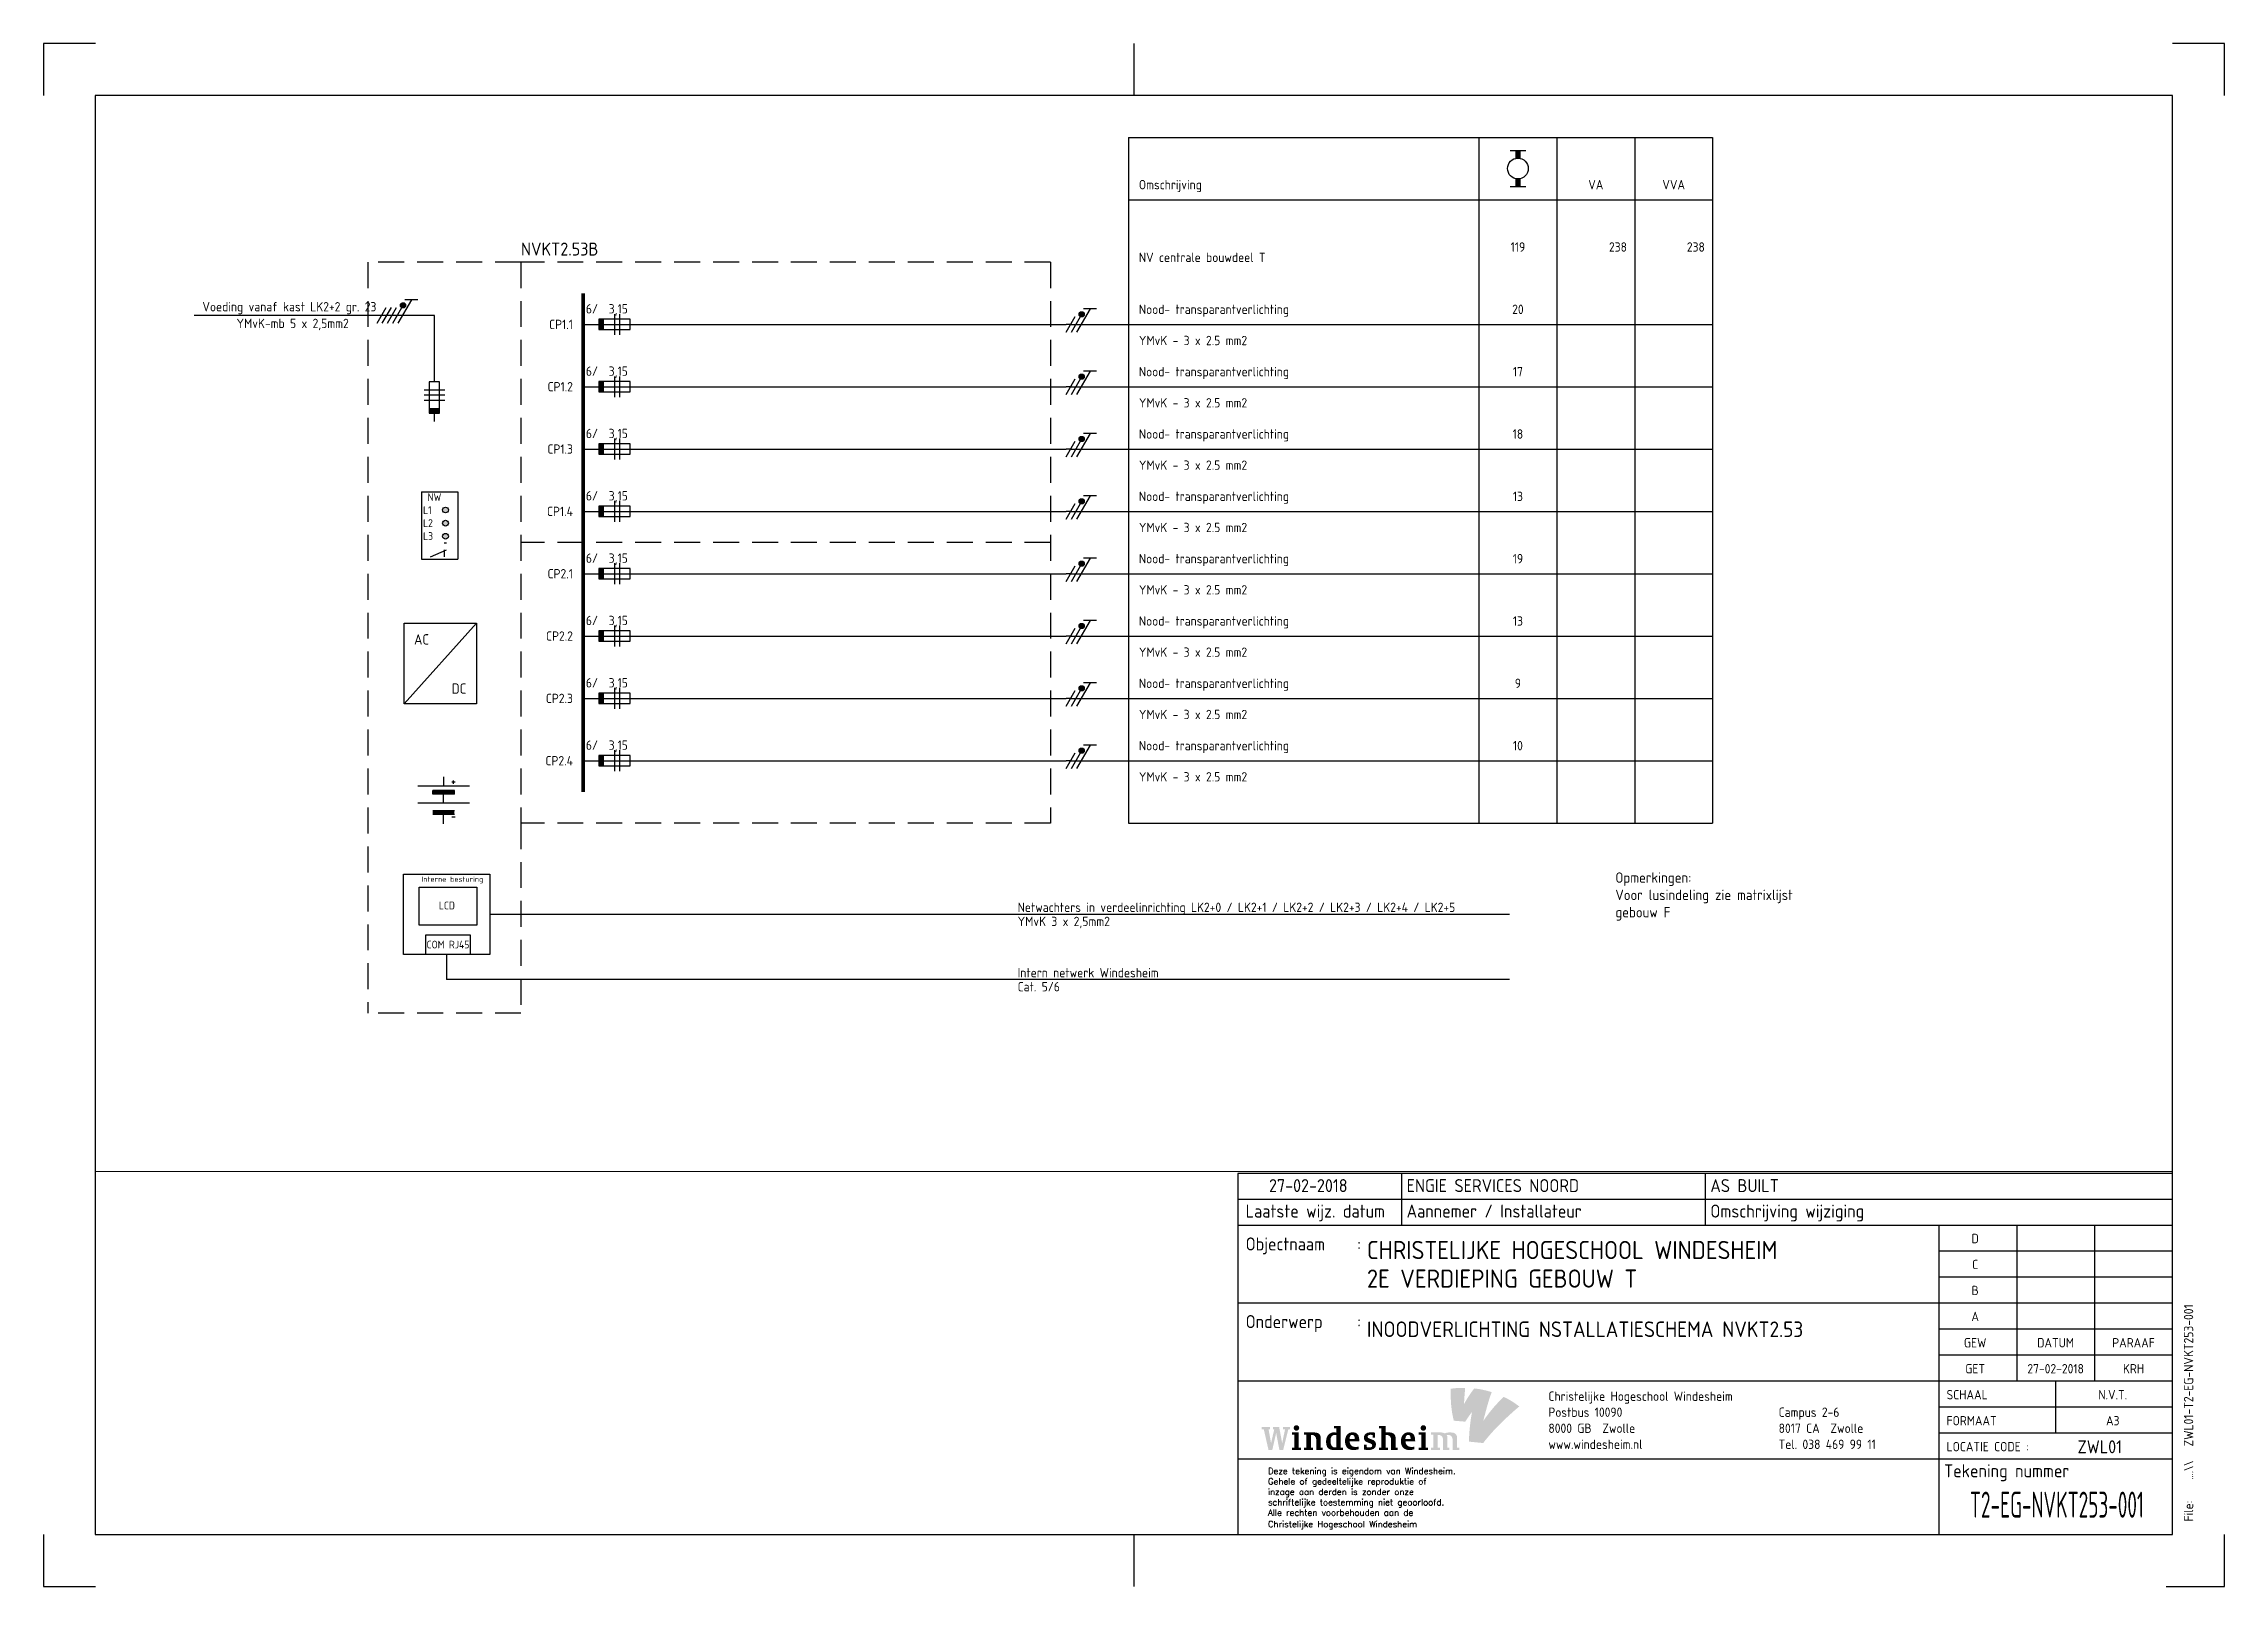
# Paper-space layout 'Layout1' of a CAD drawing. Header units: millimetres. Extents: x 0 to 420, y 0 to 297.
# The model-space entities are those that its viewports show. They can reach past a viewport. Long polylines and large blocks are cut down to what shows.
import ezdxf
from ezdxf.enums import TextEntityAlignment as Align

# ---------------------------------------------------------------- set-up
doc = ezdxf.new("R2010")
doc.units = ezdxf.units.MM
doc.header["$LTSCALE"] = 50
doc.linetypes.add('HIDDEN', pattern=[1.5, 1, -0.5])
doc.linetypes.add('PHANTOM2', pattern=[1.25, 0.625, -0.125, 0.125, -0.125, 0.125, -0.125])
for name, color, linetype in [('00ATT018', 1, 'Continuous'), ('00ATT025', 2, 'Continuous'), ('00ATT035', 3, 'Continuous'), ('00ATT050', 4, 'Continuous'), ('00KAD018', 1, 'Continuous'), ('00KAD025', 2, 'Continuous'), ('00KAD035', 3, 'Continuous'), ('00KAD070', 5, 'Continuous'), ('BL$2----_KADER', 7, 'Continuous'), ('BL$4----_STEMPEL', 7, 'Continuous'), ('EL$1----', 3, 'Continuous'), ('EL$1----__T2-53B', 3, 'Continuous'), ('EL6111--', 3, 'Continuous'), ('LAAG_1', 160, 'Continuous')]:
    doc.layers.add(name, color=color, linetype=linetype)
doc.layers.add('BL$3----_VIEWPORT', color=7, linetype='Continuous', plot=False)
doc.styles.add('EDU', font='ROMANS.SHX', dxfattribs={"height": 2.5})
doc.styles.add('ISO', font='iso')
doc.styles.add('STABICAD-018', font='ISOCP.SHX', dxfattribs={"height": 90})
doc.styles.get("Standard").update_dxf_attribs({"font": 'ISOCP'})

psp = doc.layouts.get("Layout1")

msp = doc.modelspace()

# ---------------------------------------------------------------- texts
at = {"layer": '00KAD018', "insert": (240.3, 27.07), "char_height": 2, "attachment_point": 1}
msp.add_mtext_dynamic_manual_height_columns('Opmerkingen:\\PVoor lusindeling zie matrixlijst gebouw F', width=38.6958, gutter_width=4958.11, heights=[0], dxfattribs=at)
at = {"layer": '00KAD035', "color": 1, "char_height": 1.8, "attachment_point": 1}
for s, width, insert in [('Voeding vanaf kast LK2+2 gr. 23', 32.6992, (-31.83, 136.87)), ('YMvK-mb 5 x 2,5mm2', 32.6992, (-25.26, 133.66)), ('Netwachters in verdeelinrichting LK2+0 / LK2+1 / LK2+2 / LK2+3 / LK2+4 / LK2+5', 89.9764, (125.18, 21.25)), ('YMvK 3 x 2,5mm2', 40.5347, (125.18, 18.54)), ('Intern netwerk Windesheim', 40.5347, (125.18, 8.66)), ('Cat. 5/6', 40.5347, (125.18, 5.96))]:
    msp.add_mtext_dynamic_manual_height_columns(s, width=width, gutter_width=4958.11, heights=[0], dxfattribs=dict(at, insert=insert))
at = {"layer": '00KAD035', "attachment_point": 1}
for s, width, insert, char_height in [(' NW\\PL1\\PL2\\PL3', 7.0349, (10.67, 100.07), 1.5), ('AC', 7.0349, (8.93, 72.93), 2), ('DC', 7.0349, (16.16, 63.45), 2), ('Interne besturing', 19.0765, (10.36, 26.26), 1), ('LCD', 10.5848, (13.71, 21.45), 1.5), ('COM RJ45', 10.5848, (11.36, 13.92), 1.5)]:
    msp.add_mtext_dynamic_manual_height_columns(s, width=width, gutter_width=4958.11, heights=[0], dxfattribs=dict(at, insert=insert, char_height=char_height))
at = {"layer": 'EL$1----__T2-53B', "color": 1, "style": 'STABICAD-018'}
for s, p in [('Omschrijving', (148.53, 158.57)), ('NV centrale bouwdeel T', (148.53, 144.57)), ('Nood- transparantverlichting', (148.53, 134.57)), ('YMvK - 3 x 2.5 mm2', (148.53, 128.57)), ('Nood- transparantverlichting', (148.53, 122.57)), ('YMvK - 3 x 2.5 mm2', (148.53, 116.57)), ('Nood- transparantverlichting', (148.53, 110.57)), ('YMvK - 3 x 2.5 mm2', (148.53, 104.57)), ('Nood- transparantverlichting', (148.53, 98.57)), ('YMvK - 3 x 2.5 mm2', (148.53, 92.57)), ('Nood- transparantverlichting', (148.53, 86.57)), ('YMvK - 3 x 2.5 mm2', (148.53, 80.57)), ('Nood- transparantverlichting', (148.53, 74.57)), ('YMvK - 3 x 2.5 mm2', (148.53, 68.57)), ('Nood- transparantverlichting', (148.53, 62.57)), ('YMvK - 3 x 2.5 mm2', (148.53, 56.57)), ('Nood- transparantverlichting', (148.53, 50.57)), ('YMvK - 3 x 2.5 mm2', (148.53, 44.57))]:
    msp.add_text(s, height=1.8, dxfattribs=at).set_placement(p)
for s, p in [('VA', (236.53, 158.57)), ('VVA', (251.53, 158.57)), ('119', (221.53, 146.57)), ('20', (221.53, 134.57)), ('17', (221.53, 122.57)), ('18', (221.53, 110.57)), ('13', (221.53, 98.57)), ('19', (221.53, 86.57)), ('13', (221.53, 74.57)), ('9', (221.53, 62.57)), ('10', (221.53, 50.57))]:
    msp.add_text(s, height=1.8, dxfattribs=at).set_placement(p, align=Align.CENTER)
at = {"layer": 'EL$1----__T2-53B', "color": 2, "style": 'STABICAD-018'}
msp.add_text('NVKT2.53B ', height=2.5, dxfattribs=at).set_placement((29.53, 145.07), align=Align.BOTTOM_LEFT)
at = {"layer": 'EL$1----__T2-53B', "color": 1, "style": 'STABICAD-018'}
for p in [(242.53, 146.57), (257.53, 146.57)]:
    msp.add_text('238', height=1.8, dxfattribs=at).set_placement(p, align=Align.RIGHT)
for s, p in [('CP1.1', (39.53, 132.57)), ('CP1.2', (39.53, 120.57)), ('CP1.3', (39.53, 108.57)), ('CP1.4', (39.53, 96.57)), ('CP2.1', (39.53, 84.57)), ('CP2.2', (39.53, 72.57)), ('CP2.3', (39.53, 60.57)), ('CP2.4', (39.53, 48.57))]:
    msp.add_text(s, height=1.8, dxfattribs=at).set_placement(p, align=Align.MIDDLE_RIGHT)

# ---------------------------------------------------------------- blocks, each defined once
blk = doc.blocks.new('AI9-BLK4')
at = {"layer": 'LAAG_1'}
h = blk.add_hatch(color=40, dxfattribs=at)
edge = h.paths.add_edge_path()
edge.add_spline(control_points=[(7.13, 7.18), (4.76, 4.71), (2.6, 2.64), (-0.67, -2.09), (0, 0.48), (1.33, 5.88), (2.58, 8.98), (0.66, 9.66), (-2.22, 10.26), (-4.13, 10.42), (-5.47, 8.84), (-7.52, 5.49), (-8.07, 4.43), (-8, 6.89), (-7.74, 9.27), (-7.64, 10.61), (-9.57, 10.7), (-11, 10.61), (-13.21, 10.31), (-13.29, 6), (-13.05, 2.03), (-12.01, -2), (-10.76, -2.09), (-7.6, -2.36), (-7.6, -2.36), (-7.12, -1.66), (-6.13, -0.03), (-4.98, 1.41), (-5.44, -0.9), (-5.87, -4.06), (-6.06, -7.16), (-6.12, -8.14), (-6.15, -9.12), (-6.16, -10.06), (-4.67, -10.18), (-0.96, -10.58), (-0.72, -10.61), (-0.72, -10.61), (-0.71, -10.6), (-0.71, -10.6), (-0.7, -10.59), (-0.7, -10.58), (-0.69, -10.58), (0.69, -8.77), (2.26, -6.96), (3.63, -5.5), (4.7, -4.37), (5.74, -3.33), (6.72, -2.37), (9.27, 0.11), (11.5, 2.08), (13.21, 3.49), (11.03, 5.13), (9.48, 6.13), (7.13, 7.18)], knot_values=[0, 0, 0, 0, 1, 1, 1, 2, 2, 2, 3, 3, 3, 4, 4, 4, 5, 5, 5, 6, 6, 6, 7, 7, 7, 8, 8, 8, 9, 9, 9, 10, 10, 10, 11, 11, 11, 12, 12, 12, 13, 13, 13, 14, 14, 14, 15, 15, 15, 16, 16, 16, 17, 17, 17, 18, 18, 18, 18], degree=3, periodic=0)
h = blk.add_hatch(color=154, dxfattribs=at)
edge = h.paths.add_edge_path()
edge.add_spline(control_points=[(-0.71, -10.6), (-0.71, -10.6), (-0.71, -10.6), (-0.71, -10.6), (-0.74, -10.63), (-0.72, -10.62), (-0.71, -10.6)], knot_values=[0, 0, 0, 0, 1, 1, 1, 2, 2, 2, 2], degree=3, periodic=0)
h = blk.add_hatch(color=154, dxfattribs=at)
edge = h.paths.add_edge_path()
edge.add_spline(control_points=[(-0.71, -10.6), (-0.71, -10.6), (-0.7, -10.6), (-0.7, -10.6), (-0.67, -10.57), (-0.69, -10.59), (-0.71, -10.6)], knot_values=[0, 0, 0, 0, 1, 1, 1, 2, 2, 2, 2], degree=3, periodic=0)
blk = doc.blocks.new('AI9-BLK3')
at = {"layer": 'LAAG_1'}
h = blk.add_hatch(color=154, dxfattribs=at)
edge = h.paths.add_edge_path()
edge.add_spline(control_points=[(-27.78, 3.24), (-27.78, 3.24), (-29.75, -4.72), (-29.75, -4.72), (-29.75, -4.72), (-31.22, -4.72), (-31.22, -4.72), (-31.22, -4.72), (-32.46, 1.79), (-32.46, 1.79), (-32.46, 1.79), (-33.95, -4.72), (-33.95, -4.72), (-33.95, -4.72), (-35.41, -4.72), (-35.41, -4.72), (-35.41, -4.72), (-37.24, 3.24), (-37.24, 3.24), (-37.24, 3.24), (-38.03, 3.24), (-38.03, 3.24), (-38.03, 3.24), (-38.03, 4.16), (-38.03, 4.16), (-38.03, 4.16), (-34.81, 4.16), (-34.81, 4.16), (-34.81, 4.16), (-34.81, 3.24), (-34.81, 3.24), (-34.81, 3.24), (-35.38, 3.24), (-35.38, 3.24), (-35.38, 3.24), (-34.43, -2.11), (-34.43, -2.11), (-34.43, -2.11), (-33.18, 3.26), (-33.18, 3.26), (-33.18, 3.26), (-33.73, 3.26), (-33.73, 3.26), (-33.73, 3.26), (-33.73, 4.16), (-33.73, 4.16), (-33.73, 4.16), (-31.32, 4.16), (-31.32, 4.16), (-31.32, 4.16), (-30.15, -2.11), (-30.15, -2.11), (-30.15, -2.11), (-29.03, 3.24), (-29.03, 3.24), (-29.03, 3.24), (-29.84, 3.24), (-29.84, 3.24), (-29.84, 3.24), (-29.84, 4.16), (-29.84, 4.16), (-29.84, 4.16), (-27.18, 4.16), (-27.18, 4.16), (-27.18, 4.16), (-27.18, 3.24), (-27.18, 3.24), (-27.18, 3.24), (-27.78, 3.24), (-27.78, 3.24)], knot_values=[0, 0, 0, 0, 1, 1, 1, 2, 2, 2, 3, 3, 3, 4, 4, 4, 5, 5, 5, 6, 6, 6, 7, 7, 7, 8, 8, 8, 9, 9, 9, 10, 10, 10, 11, 11, 11, 12, 12, 12, 13, 13, 13, 14, 14, 14, 15, 15, 15, 16, 16, 16, 17, 17, 17, 18, 18, 18, 19, 19, 19, 20, 20, 20, 21, 21, 21, 22, 22, 22, 23, 23, 23, 23], degree=3, periodic=0)
h = blk.add_hatch(color=154, dxfattribs=at)
edge = h.paths.add_edge_path()
edge.add_spline(control_points=[(-26.42, -4.7), (-26.42, -4.7), (-26.42, -3.87), (-26.42, -3.87), (-26.42, -3.87), (-25.47, -3.87), (-25.47, -3.87), (-25.47, -3.87), (-25.47, 1.17), (-25.47, 1.17), (-25.47, 1.17), (-26.42, 1.17), (-26.42, 1.17), (-26.42, 1.17), (-26.42, 1.99), (-26.42, 1.99), (-26.42, 1.99), (-23.75, 1.99), (-23.75, 1.99), (-23.75, 1.99), (-23.75, -3.87), (-23.75, -3.87), (-23.75, -3.87), (-22.88, -3.87), (-22.88, -3.87), (-22.88, -3.87), (-22.88, -4.7), (-22.88, -4.7), (-22.88, -4.7), (-26.42, -4.7), (-26.42, -4.7)], knot_values=[0, 0, 0, 0, 1, 1, 1, 2, 2, 2, 3, 3, 3, 4, 4, 4, 5, 5, 5, 6, 6, 6, 7, 7, 7, 8, 8, 8, 9, 9, 9, 10, 10, 10, 10], degree=3, periodic=0)
edge = h.paths.add_edge_path()
edge.add_spline(control_points=[(-24.66, 2.67), (-25.25, 2.67), (-25.71, 3.15), (-25.71, 3.74), (-25.71, 4.33), (-25.25, 4.79), (-24.66, 4.79), (-24.07, 4.79), (-23.58, 4.33), (-23.58, 3.74), (-23.58, 3.15), (-24.07, 2.67), (-24.66, 2.67)], knot_values=[0, 0, 0, 0, 1, 1, 1, 2, 2, 2, 3, 3, 3, 4, 4, 4, 4], degree=3, periodic=0)
h = blk.add_hatch(color=154, dxfattribs=at)
edge = h.paths.add_edge_path()
edge.add_spline(control_points=[(-17.02, -4.7), (-17.02, -4.7), (-17.02, -0.94), (-17.02, -0.94), (-17.02, -0.3), (-17.19, 0.21), (-17.5, 0.52), (-17.87, 0.9), (-18.34, 1.07), (-18.89, 1.07), (-18.95, 1.07), (-19.03, 1.07), (-19.09, 1.06), (-19.09, 1.06), (-19.09, -3.87), (-19.09, -3.87), (-19.09, -3.87), (-18.24, -3.87), (-18.24, -3.87), (-18.24, -3.87), (-18.24, -4.7), (-18.24, -4.7), (-18.24, -4.7), (-21.72, -4.7), (-21.72, -4.7), (-21.72, -4.7), (-21.72, -3.87), (-21.72, -3.87), (-21.72, -3.87), (-20.8, -3.87), (-20.8, -3.87), (-20.8, -3.87), (-20.8, 1.17), (-20.8, 1.17), (-20.8, 1.17), (-21.72, 1.17), (-21.72, 1.17), (-21.72, 1.17), (-21.72, 1.99), (-21.72, 1.99), (-21.72, 1.99), (-19.44, 1.99), (-19.44, 1.99), (-19.15, 1.99), (-18.89, 2.03), (-18.56, 2.03), (-16.96, 2.03), (-16.32, 1.86), (-15.88, 1.41), (-15.46, 1), (-15.3, 0.57), (-15.3, -0.15), (-15.3, -0.15), (-15.3, -3.87), (-15.3, -3.87), (-15.3, -3.87), (-14.5, -3.87), (-14.5, -3.87), (-14.5, -3.87), (-14.5, -4.7), (-14.5, -4.7), (-14.5, -4.7), (-17.02, -4.7), (-17.02, -4.7)], knot_values=[0, 0, 0, 0, 1, 1, 1, 2, 2, 2, 3, 3, 3, 4, 4, 4, 5, 5, 5, 6, 6, 6, 7, 7, 7, 8, 8, 8, 9, 9, 9, 10, 10, 10, 11, 11, 11, 12, 12, 12, 13, 13, 13, 14, 14, 14, 15, 15, 15, 16, 16, 16, 17, 17, 17, 18, 18, 18, 19, 19, 19, 20, 20, 20, 21, 21, 21, 21], degree=3, periodic=0)
h = blk.add_hatch(color=154, dxfattribs=at)
edge = h.paths.add_edge_path(flags=16)
edge.add_spline(control_points=[(-6.76, -4.7), (-6.76, -4.7), (-6.76, -3.87), (-6.76, -3.87), (-6.76, -3.87), (-7.62, -3.87), (-7.62, -3.87), (-7.62, -3.87), (-7.62, 4.46), (-7.62, 4.46), (-7.62, 4.46), (-10.2, 4.46), (-10.2, 4.46), (-10.2, 4.46), (-10.2, 3.64), (-10.2, 3.64), (-10.2, 3.64), (-9.32, 3.64), (-9.32, 3.64), (-9.32, 3.64), (-9.32, 1.95), (-9.32, 1.95), (-9.59, 2), (-9.79, 2.04), (-10.19, 2.04), (-11.95, 2.04), (-13.23, 0.68), (-13.23, -1.45), (-13.23, -3.83), (-12.29, -4.77), (-10.28, -4.77), (-9.86, -4.77), (-9.32, -4.7), (-9.12, -4.7), (-9.12, -4.7), (-6.76, -4.7), (-6.76, -4.7)], knot_values=[0, 0, 0, 0, 1, 1, 1, 2, 2, 2, 3, 3, 3, 4, 4, 4, 5, 5, 5, 6, 6, 6, 7, 7, 7, 8, 8, 8, 9, 9, 9, 10, 10, 10, 11, 11, 11, 12, 12, 12, 12], degree=3, periodic=0)
edge = h.paths.add_edge_path()
edge.add_spline(control_points=[(-9.28, -3.73), (-9.49, -3.76), (-9.62, -3.78), (-9.79, -3.78), (-10.77, -3.78), (-11.52, -3.12), (-11.52, -1.21), (-11.52, 0.4), (-10.88, 1.06), (-10, 1.06), (-9.71, 1.06), (-9.48, 1.02), (-9.28, 0.97), (-9.28, 0.97), (-9.28, -3.73), (-9.28, -3.73)], knot_values=[0, 0, 0, 0, 1, 1, 1, 2, 2, 2, 3, 3, 3, 4, 4, 4, 5, 5, 5, 5], degree=3, periodic=0)
h = blk.add_hatch(color=154, dxfattribs=at)
edge = h.paths.add_edge_path(flags=16)
edge.add_spline(control_points=[(-0.43, -1.4), (-0.43, 1.03), (-1.16, 2.05), (-3.05, 2.05), (-4.8, 2.05), (-5.93, 0.7), (-5.93, -1.35), (-5.93, -3.59), (-4.75, -4.76), (-2.66, -4.76), (-1.92, -4.76), (-1.25, -4.65), (-0.71, -4.43), (-0.71, -4.43), (-0.71, -3.47), (-0.71, -3.47), (-1.15, -3.57), (-1.59, -3.59), (-2.01, -3.59), (-3.43, -3.59), (-4.18, -2.54), (-4.18, -1.4), (-4.18, -1.4), (-0.43, -1.4), (-0.43, -1.4)], knot_values=[0, 0, 0, 0, 1, 1, 1, 2, 2, 2, 3, 3, 3, 4, 4, 4, 5, 5, 5, 6, 6, 6, 7, 7, 7, 8, 8, 8, 8], degree=3, periodic=0)
edge = h.paths.add_edge_path()
edge.add_spline(control_points=[(-2.19, -0.48), (-2.19, -0.48), (-4.21, -0.48), (-4.21, -0.48), (-4.21, 0.48), (-3.76, 1.08), (-3.17, 1.08), (-2.58, 1.08), (-2.19, 0.63), (-2.19, -0.48)], knot_values=[0, 0, 0, 0, 1, 1, 1, 2, 2, 2, 3, 3, 3, 3], degree=3, periodic=0)
h = blk.add_hatch(color=154, dxfattribs=at)
edge = h.paths.add_edge_path()
edge.add_spline(control_points=[(3.18, -4.79), (2.42, -4.79), (1.53, -4.63), (1.31, -4.55), (1.31, -4.55), (1.31, -2.67), (1.31, -2.67), (1.31, -2.67), (2.34, -2.67), (2.34, -2.67), (2.34, -2.67), (2.34, -3.62), (2.34, -3.62), (2.58, -3.7), (2.94, -3.79), (3.32, -3.79), (4.14, -3.79), (4.53, -3.52), (4.53, -3.03), (4.53, -2.53), (4.09, -2.3), (3.53, -2.1), (3.53, -2.1), (2.71, -1.81), (2.71, -1.81), (1.84, -1.5), (1.32, -0.99), (1.32, 0.08), (1.32, 1.19), (2.31, 2.08), (3.93, 2.08), (4.57, 2.08), (5.29, 2), (5.66, 1.88), (5.66, 1.88), (5.66, 0.04), (5.66, 0.04), (5.66, 0.04), (4.69, 0.04), (4.69, 0.04), (4.69, 0.04), (4.69, 1), (4.69, 1), (4.43, 1.07), (4.17, 1.11), (3.89, 1.11), (3.16, 1.11), (2.8, 0.83), (2.8, 0.37), (2.8, -0.04), (3.05, -0.24), (3.64, -0.43), (3.64, -0.43), (4.44, -0.7), (4.44, -0.7), (5.37, -1.01), (6, -1.57), (6, -2.6), (6, -4), (4.84, -4.79), (3.18, -4.79)], knot_values=[0, 0, 0, 0, 1, 1, 1, 2, 2, 2, 3, 3, 3, 4, 4, 4, 5, 5, 5, 6, 6, 6, 7, 7, 7, 8, 8, 8, 9, 9, 9, 10, 10, 10, 11, 11, 11, 12, 12, 12, 13, 13, 13, 14, 14, 14, 15, 15, 15, 16, 16, 16, 17, 17, 17, 18, 18, 18, 19, 19, 19, 20, 20, 20, 20], degree=3, periodic=0)
h = blk.add_hatch(color=154, dxfattribs=at)
edge = h.paths.add_edge_path()
edge.add_spline(control_points=[(11.81, -4.7), (11.81, -4.7), (11.81, -1.02), (11.81, -1.02), (11.81, -0.32), (11.67, 0.19), (11.34, 0.52), (10.95, 0.91), (10.48, 1.07), (9.97, 1.07), (9.88, 1.07), (9.79, 1.06), (9.75, 1.06), (9.75, 1.06), (9.75, -3.87), (9.75, -3.87), (9.75, -3.87), (10.59, -3.87), (10.59, -3.87), (10.59, -3.87), (10.59, -4.7), (10.59, -4.7), (10.59, -4.7), (7.11, -4.7), (7.11, -4.7), (7.11, -4.7), (7.11, -3.87), (7.11, -3.87), (7.11, -3.87), (8.03, -3.87), (8.03, -3.87), (8.03, -3.87), (8.03, 3.64), (8.03, 3.64), (8.03, 3.64), (7.16, 3.64), (7.16, 3.64), (7.16, 3.64), (7.16, 4.46), (7.16, 4.46), (7.16, 4.46), (9.75, 4.46), (9.75, 4.46), (9.75, 4.46), (9.75, 1.99), (9.75, 1.99), (9.93, 2), (10.23, 2.03), (10.54, 2.03), (11.88, 2.03), (12.52, 1.84), (12.96, 1.4), (13.39, 0.97), (13.53, 0.51), (13.53, -0.15), (13.53, -0.15), (13.53, -3.87), (13.53, -3.87), (13.53, -3.87), (14.34, -3.87), (14.34, -3.87), (14.34, -3.87), (14.34, -4.7), (14.34, -4.7), (14.34, -4.7), (11.81, -4.7), (11.81, -4.7)], knot_values=[0, 0, 0, 0, 1, 1, 1, 2, 2, 2, 3, 3, 3, 4, 4, 4, 5, 5, 5, 6, 6, 6, 7, 7, 7, 8, 8, 8, 9, 9, 9, 10, 10, 10, 11, 11, 11, 12, 12, 12, 13, 13, 13, 14, 14, 14, 15, 15, 15, 16, 16, 16, 17, 17, 17, 18, 18, 18, 19, 19, 19, 20, 20, 20, 21, 21, 21, 22, 22, 22, 22], degree=3, periodic=0)
h = blk.add_hatch(color=154, dxfattribs=at)
edge = h.paths.add_edge_path(flags=16)
edge.add_spline(control_points=[(21.09, -1.4), (21.09, 1.03), (20.36, 2.05), (18.47, 2.05), (16.72, 2.05), (15.6, 0.7), (15.6, -1.35), (15.6, -3.59), (16.77, -4.76), (18.87, -4.76), (19.6, -4.76), (20.27, -4.65), (20.81, -4.43), (20.81, -4.43), (20.81, -3.47), (20.81, -3.47), (20.37, -3.57), (19.93, -3.59), (19.52, -3.59), (18.09, -3.59), (17.35, -2.54), (17.35, -1.4), (17.35, -1.4), (21.09, -1.4), (21.09, -1.4)], knot_values=[0, 0, 0, 0, 1, 1, 1, 2, 2, 2, 3, 3, 3, 4, 4, 4, 5, 5, 5, 6, 6, 6, 7, 7, 7, 8, 8, 8, 8], degree=3, periodic=0)
edge = h.paths.add_edge_path()
edge.add_spline(control_points=[(19.33, -0.48), (19.33, -0.48), (17.31, -0.48), (17.31, -0.48), (17.31, 0.48), (17.76, 1.08), (18.35, 1.08), (18.94, 1.08), (19.33, 0.63), (19.33, -0.48)], knot_values=[0, 0, 0, 0, 1, 1, 1, 2, 2, 2, 3, 3, 3, 3], degree=3, periodic=0)
h = blk.add_hatch(color=154, dxfattribs=at)
edge = h.paths.add_edge_path()
edge.add_spline(control_points=[(22.47, -4.7), (22.47, -4.7), (22.47, -3.87), (22.47, -3.87), (22.47, -3.87), (23.42, -3.87), (23.42, -3.87), (23.42, -3.87), (23.42, 1.17), (23.42, 1.17), (23.42, 1.17), (22.47, 1.17), (22.47, 1.17), (22.47, 1.17), (22.47, 1.99), (22.47, 1.99), (22.47, 1.99), (25.13, 1.99), (25.13, 1.99), (25.13, 1.99), (25.13, -3.87), (25.13, -3.87), (25.13, -3.87), (26, -3.87), (26, -3.87), (26, -3.87), (26, -4.7), (26, -4.7), (26, -4.7), (22.47, -4.7), (22.47, -4.7)], knot_values=[0, 0, 0, 0, 1, 1, 1, 2, 2, 2, 3, 3, 3, 4, 4, 4, 5, 5, 5, 6, 6, 6, 7, 7, 7, 8, 8, 8, 9, 9, 9, 10, 10, 10, 10], degree=3, periodic=0)
edge = h.paths.add_edge_path()
edge.add_spline(control_points=[(24.23, 2.67), (23.64, 2.67), (23.18, 3.15), (23.18, 3.74), (23.18, 4.33), (23.64, 4.79), (24.23, 4.79), (24.82, 4.79), (25.31, 4.33), (25.31, 3.74), (25.31, 3.15), (24.82, 2.67), (24.23, 2.67)], knot_values=[0, 0, 0, 0, 1, 1, 1, 2, 2, 2, 3, 3, 3, 4, 4, 4, 4], degree=3, periodic=0)
h = blk.add_hatch(color=154, dxfattribs=at)
edge = h.paths.add_edge_path()
edge.add_spline(control_points=[(35.52, -4.7), (35.52, -4.7), (35.52, -0.89), (35.52, -0.89), (35.52, -0.3), (35.34, 0.21), (35.04, 0.52), (34.66, 0.9), (34.24, 1.07), (33.55, 1.07), (33.41, 1.07), (33.28, 1.05), (33.17, 1.03), (33.4, 0.83), (33.52, 0.35), (33.52, -0.07), (33.52, -0.07), (33.52, -3.87), (33.52, -3.87), (33.52, -3.87), (34.3, -3.87), (34.3, -3.87), (34.3, -3.87), (34.3, -4.7), (34.3, -4.7), (34.3, -4.7), (31.82, -4.7), (31.82, -4.7), (31.82, -4.7), (31.82, -0.89), (31.82, -0.89), (31.82, -0.18), (31.64, 0.24), (31.34, 0.53), (30.95, 0.92), (30.5, 1.07), (30.01, 1.07), (29.96, 1.07), (29.9, 1.06), (29.8, 1.06), (29.8, 1.06), (29.8, -3.87), (29.8, -3.87), (29.8, -3.87), (30.64, -3.87), (30.64, -3.87), (30.64, -3.87), (30.64, -4.7), (30.64, -4.7), (30.64, -4.7), (27.17, -4.7), (27.17, -4.7), (27.17, -4.7), (27.17, -3.87), (27.17, -3.87), (27.17, -3.87), (28.09, -3.87), (28.09, -3.87), (28.09, -3.87), (28.09, 1.17), (28.09, 1.17), (28.09, 1.17), (27.17, 1.17), (27.17, 1.17), (27.17, 1.17), (27.17, 1.99), (27.17, 1.99), (27.17, 1.99), (29.58, 1.99), (29.58, 1.99), (29.86, 1.99), (30.2, 2.03), (30.42, 2.03), (31.35, 2.03), (31.94, 1.93), (32.49, 1.67), (32.96, 1.86), (33.67, 2.01), (34.45, 2.01), (35.63, 2.01), (36.25, 1.82), (36.67, 1.4), (37.08, 0.99), (37.23, 0.53), (37.23, -0.08), (37.23, -0.08), (37.23, -3.87), (37.23, -3.87), (37.23, -3.87), (38.03, -3.87), (38.03, -3.87), (38.03, -3.87), (38.03, -4.7), (38.03, -4.7), (38.03, -4.7), (35.52, -4.7), (35.52, -4.7)], knot_values=[0, 0, 0, 0, 1, 1, 1, 2, 2, 2, 3, 3, 3, 4, 4, 4, 5, 5, 5, 6, 6, 6, 7, 7, 7, 8, 8, 8, 9, 9, 9, 10, 10, 10, 11, 11, 11, 12, 12, 12, 13, 13, 13, 14, 14, 14, 15, 15, 15, 16, 16, 16, 17, 17, 17, 18, 18, 18, 19, 19, 19, 20, 20, 20, 21, 21, 21, 22, 22, 22, 23, 23, 23, 24, 24, 24, 25, 25, 25, 26, 26, 26, 27, 27, 27, 28, 28, 28, 29, 29, 29, 30, 30, 30, 31, 31, 31, 32, 32, 32, 32], degree=3, periodic=0)
blk = doc.blocks.new('CHW_ONDERHOEK')
at = {"layer": '00KAD025', "color": 2}
for p, q in [((-190, 79.5), (-190, 69.5)), ((-10, 79.5), (-190, 79.5)), ((-158.5, 79.5), (-158.5, 69.5)), ((-100, 79.5), (-100, 69.5)), ((-10, 74.5), (-190, 74.5)), ((-40, 69.5), (-40, 39.5)), ((-25, 69.5), (-25, 39.5)), ((-10, 64.5), (-55, 64.5)), ((-10, 59.5), (-55, 59.5)), ((-10, 54.5), (-55, 54.5)), ((-10, 49.5), (-55, 49.5)), ((-32.5, 39.5), (-32.5, 34.5)), ((-32.5, 34.5), (-32.5, 29.5))]:
    blk.add_line(p, q, dxfattribs=at)
at = {"layer": '00KAD070', "color": 5}
for p, q in [((-10, 69.5), (-190, 69.5)), ((-190, 69.5), (-190, 10)), ((-55, 69.5), (-55, 10)), ((-55, 54.5), (-190, 54.5)), ((-10, 44.5), (-55, 44.5)), ((-10, 39.5), (-190, 39.5)), ((-10, 34.5), (-55, 34.5)), ((-10, 29.5), (-55, 29.5)), ((-55, 24.5), (-190, 24.5)), ((-10, 24.5), (-55, 24.5))]:
    blk.add_line(p, q, dxfattribs=at)
at = {"color": 7, "xscale": 0.5, "yscale": 0.5, "zscale": 0.5}
for name, p in [('AI9-BLK4', (-142.4, 32.89)), ('AI9-BLK3', (-166.39, 28.63))]:
    blk.add_blockref(name, p, dxfattribs=at)
at = {"color": 1, "style": 'ISO'}
for s, p in [('Christelijke Hogeschool Windesheim', (-130.19, 35.71)), ('Postbus 10090', (-130.19, 32.63)), ('Campus 2-6', (-85.85, 32.63)), ('8000 GB  Zwolle', (-130.19, 29.54)), ('8017 CA  Zwolle', (-85.85, 29.54)), ('www.windesheim.nl', (-130.19, 26.45)), ('Tel. 038 469 99 11', (-85.85, 26.45))]:
    blk.add_text(s, height=1.8, dxfattribs=at).set_placement(p)
at = {"layer": '00ATT018', "color": 1, "style": 'ISO'}
for s, p in [('GEW', (-48, 46)), ('DATUM', (-32.5, 46)), ('PARAAF', (-17.5, 46)), ('GET', (-48, 41))]:
    blk.add_text(s, height=1.8, dxfattribs=at).set_placement(p, align=Align.CENTER)
for s, p in [('SCHAAL', (-53.5, 36)), ('FORMAAT', (-53.5, 31))]:
    blk.add_text(s, height=1.8, dxfattribs=at).set_placement(p)
at = {"layer": '00ATT018', "color": 1, "linetype": 'Continuous', "style": 'EDU'}
for s, p in [('Deze tekening is eigendom van Windesheim.', (-184.2, 21.6)), ('Gehele of gedeeltelijke reproduktie of', (-184.2, 19.6)), ('inzage aan derden is zonder onze', (-184.2, 17.6)), ('schriftelijke toestemming niet geoorloofd.', (-184.2, 15.6)), ('Alle rechten voorbehouden aan de', (-184.2, 13.6)), ('Christelijke Hogeschool Windesheim', (-184.2, 11.38))]:
    blk.add_text(s, height=1.2, dxfattribs=at).set_placement(p)
at = {"layer": '00ATT018', "color": 1, "style": 'ISO', "width": 0.9}
blk.add_text('....\\\\', height=1.8, rotation=90, dxfattribs=at).set_placement((-6, 20.5))
at = {"layer": '00ATT018', "color": 1, "style": 'ISO'}
blk.add_text('File:', height=1.8, rotation=90, dxfattribs=at).set_placement((-6, 12.5))
for tag, p in [('WZ_CODED', (-48, 66.07)), ('WZ_DATUMD', (-32.5, 66.07)), ('WZ_WZGOEDD', (-17.5, 66.07)), ('WZ_CODEC', (-48, 61.07)), ('WZ_DATUMC', (-32.5, 61.07)), ('WZ_WZGOEDC', (-17.5, 61.07)), ('WZ_CODEB', (-48, 56.07)), ('WZ_DATUMB', (-32.5, 56.07)), ('WZ_WZGOEDB', (-17.5, 56.07)), ('WZ_CODEA', (-48, 51.07)), ('WZ_DATUMA', (-32.5, 51.07)), ('WZ_WZGOEDA', (-17.5, 51.07)), ('TKDATCREAT', (-32.5, 41)), ('TKINIT', (-17.5, 41)), ('TKSCHAAL', (-21.5, 36)), ('TKFORMAAT', (-21.5, 31))]:
    blk.add_attdef(tag, text='', height=1.8, dxfattribs=at).set_placement(p, align=Align.CENTER)
blk.add_attdef('DWGNAME', (-6, 26.93), '', height=1.8, rotation=90, dxfattribs=at)
at = {"layer": '00ATT025', "color": 2, "style": 'ISO'}
for s, p in [('Objectnaam', (-188.5, 64.67)), ('Onderwerp', (-188.5, 49.72)), ('Tekening nummer', (-54, 21))]:
    blk.add_text(s, height=2.5, dxfattribs=at).set_placement(p)
at = {"layer": '00ATT025', "style": 'ISO'}
for p in [(-167.02, 64.67), (-167.02, 49.78)]:
    blk.add_text(':', height=2.5, dxfattribs=at).set_placement(p)
at = {"layer": '00ATT025', "color": 1, "style": 'ISO'}
blk.add_text('LOCATIE CODE :', height=1.8, dxfattribs=at).set_placement((-53.5, 26))
at = {"layer": '00ATT025', "color": 2, "style": 'ISO'}
for tag, p in [('WZ_DATUM', (-184, 75.9)), ('WZ_AANNEMER_INSTALATEUR', (-157.5, 75.9)), ('WZ_OMSCHR', (-99, 75.9))]:
    blk.add_attdef(tag, p, '', height=2.5, dxfattribs=at)
at = {"layer": '00ATT025', "color": 3, "style": 'ISO'}
blk.add_attdef('TKVRIJ2', text='', height=2.5, dxfattribs=at).set_placement((-24, 25.62), align=Align.CENTER)
at = {"layer": '00ATT035', "color": 3, "style": 'ISO'}
for s, p in [('Laatste wijz. datum', (-188.5, 71)), ('Aannemer / Installateur', (-157.5, 71)), ('Omschrijving wijziging', (-99, 71))]:
    blk.add_text(s, height=2.5, dxfattribs=at).set_placement(p)
for tag, p in [('PROMSCHR', (-165.14, 63)), ('TK1OMSCHR', (-165.14, 57.5)), ('TK2OMSCHR', (-165.14, 48)), ('TKVRIJ1', (-165.14, 42.5))]:
    blk.add_attdef(tag, p, '', height=3.5, dxfattribs=at)
at = {"layer": '00ATT050', "color": 4, "style": 'ISO'}
blk.add_attdef('TKFASE', text='', height=5, dxfattribs=at).set_placement((-14.5, 82), align=Align.RIGHT)
blk.add_attdef('TKTEKNR', text='', height=5, dxfattribs=at).set_placement((-32.25, 13.23), align=Align.CENTER)
blk = doc.blocks.new('CHW_A3H')
at = {"layer": '00KAD018'}
for p, q in [((0, 297), (0, 287.02899)), ((9.97101, 297), (0, 297)), ((210, 287.02899), (210, 297)), ((420, 297), (410.02899, 297)), ((420, 287.02899), (420, 297)), ((0, 9.97101), (0, 0)), ((210, 0), (210, 9.97101)), ((420, 0), (420, 9.97101)), ((0, 0), (9.97101, 0)), ((408.81141, 0), (420, 0))]:
    blk.add_line(p, q, dxfattribs=at)
at = {"layer": '00KAD070'}
for p, q in [((9.94202, 287.02899), (9.94202, 9.97101)), ((410.02899, 287.02899), (9.94202, 287.02899)), ((410.02899, 9.97101), (410.02899, 287.02899)), ((9.94202, 9.97101), (410.02899, 9.97101))]:
    blk.add_line(p, q, dxfattribs=at)
blk = doc.blocks.new('P-N-PE_3')
at = {"color": 0, "linetype": 'Continuous'}
for p, q in [((-3, 5.85), (-3, 3.35)), ((-3, 4.6), (1.5, 2)), ((0, 0.87), (0, 6.17)), ((1.5, 1), (-1.5, 2.73)), ((1.5, 0), (-1.5, 1.73)), ((0, 0.87), (0, 0))]:
    blk.add_line(p, q, dxfattribs=at)
at = {"color": 0, "linetype": 'Continuous', "const_width": 0.5}
blk.add_lwpolyline([(-1.68, 2.98, 1), (-2.18, 2.98, 1)], format="xyb", close=True, dxfattribs=at)
at = {"color": 0, "linetype": 'Continuous'}
blk.add_circle((-1.93, 2.98), 0.5, dxfattribs=at)
blk = doc.blocks.new('CPS_S0_0002F')
at = {"color": 0, "linetype": 'Continuous'}
for p, q in [((0, 0), (0, 16.41)), ((-1, 9), (-1, 3)), ((1, 9), (-1, 9)), ((1, 3), (1, 9)), ((-2, 7), (2, 7)), ((-2, 6), (2, 6)), ((-1, 3), (1, 3))]:
    blk.add_line(p, q, dxfattribs=at)
blk.add_solid([(-1, 3), (-1, 4), (1, 3), (1, 4)], dxfattribs=at)
at = {"color": 0, "style": 'STABICAD-018'}
for tag, p in [('OPERATINGCURRENT', (2.18, 12.47)), ('SCREWFUSE', (3.34, 4.14)), ('SCREWFUSEHOLDER', (2.12, -0.1)), ('FREEFIELD1', (3.61, -3.77))]:
    blk.add_attdef(tag, p, '', height=1.8, dxfattribs=at)
at = {"color": 0, "linetype": 'Continuous', "style": 'STABICAD-018'}
blk.add_attdef('ARTICLECODE', text='', height=1.8, dxfattribs=at).set_placement((0, -12), align=Align.MIDDLE)
blk = doc.blocks.new('COLUMN_POWERTYPE_5')
at = {"color": 0, "linetype": 'Continuous'}
for p, q in [((-3.5, -1.5), (-3.5, 1.5)), ((3.5, 1.5), (3.5, -1.5))]:
    blk.add_line(p, q, dxfattribs=at)
at = {"color": 0, "linetype": 'Continuous', "const_width": 1}
for points in [[(-2, 0), (-3.5, 0)], [(2, 0), (3.5, 0)]]:
    blk.add_lwpolyline(points, dxfattribs=at)
at = {"color": 0, "linetype": 'Continuous'}
blk.add_circle((0, 0), 2, dxfattribs=at)
blk = doc.blocks.new('111104')
at = {"color": 0, "linetype": 'Continuous'}
for p, q in [((-3, 6.98), (-3, 4.48)), ((-3, 5.73), (1.5, 3.13)), ((1.5, 2.13), (-1.5, 3.87)), ((1.5, 1.13), (-1.5, 2.87)), ((1.5, 0.13), (-1.5, 1.87)), ((1.5, -0.87), (-1.5, 0.87))]:
    blk.add_line(p, q, dxfattribs=at)
at = {"color": 0, "linetype": 'Continuous', "const_width": 0.5}
blk.add_lwpolyline([(-1.68, 4.12, 1), (-2.18, 4.12, 1)], format="xyb", close=True, dxfattribs=at)
at = {"color": 0, "linetype": 'Continuous'}
blk.add_circle((-1.93, 4.12), 0.5, dxfattribs=at)
at = {"color": 0, "linetype": 'Continuous', "style": 'STABICAD-018'}
blk.add_attdef('ARTICLECODE', text='', height=1.8, dxfattribs=at).set_placement((0, 0), align=Align.MIDDLE)
blk = doc.blocks.new('PS_072102B')
at = {"color": 0, "linetype": 'Continuous'}
for p, q in [((1, 0), (-1, 0)), ((-1, 0), (-1, -6)), ((1, -6), (1, 0)), ((-2, -1.5), (2, -1.5)), ((-2, -2.5), (2, -2.5)), ((-2, -3.5), (2, -3.5)), ((-1, -6), (1, -6))]:
    blk.add_line(p, q, dxfattribs=at)
blk.add_solid([(1, -5), (1, -6), (-1, -5), (-1, -6)], dxfattribs=at)
at = {"color": 0, "linetype": 'Continuous', "style": 'STABICAD-018'}
for tag, p in [('SCREWFUSE', (2.81, -1.17)), ('SCREWFUSEHOLDER', (2.81, -3.24))]:
    blk.add_attdef(tag, text='', height=1.8, dxfattribs=at).set_placement(p, align=Align.MIDDLE_LEFT)
blk.add_attdef('ARTICLECODE', text='', height=1.8, dxfattribs=at).set_placement((-0.02, -6), align=Align.MIDDLE)
blk = doc.blocks.new('CE_070204')
at = {"color": 0, "linetype": 'Continuous'}
for p, q in [((0, -6), (3, 1)), ((3, 0), (0, 0)), ((6, 0), (6, 1))]:
    blk.add_line(p, q, dxfattribs=at)
at = {"color": 0, "linetype": 'Continuous', "style": 'STABICAD-018'}
blk.add_attdef('TERMINALCLAMP1', text='', height=1.8, dxfattribs=at).set_placement((-1, 1), align=Align.RIGHT)
at = {"color": 0, "linetype": 'Continuous', "style": 'STABICAD-018', "flags": 1}
for tag in ['ARTICLECODE', 'CODING']:
    blk.add_attdef(tag, text='', height=1.8, dxfattribs=at).set_placement((0, 0), align=Align.MIDDLE)
at = {"color": 0, "linetype": 'Continuous', "style": 'STABICAD-018'}
blk.add_attdef('TERMINALCLAMP3', (7, 1), '', height=1.8, dxfattribs=at)
blk.add_attdef('TERMINALCLAMP2', text='', height=1.8, dxfattribs=at).set_placement((-1, -7), align=Align.TOP_RIGHT)

# ---------------------------------------------------------------- hatches: boundary and pattern name
at = {"layer": '00KAD035'}
h = msp.add_hatch(color=256, dxfattribs=at)
h.dxf.hatch_style = 1
h.paths.add_polyline_path([(15.54, 96.84, 1), (14.44, 96.84, 1)])
h.paths.add_polyline_path([(15.54, 94.3, 1), (14.44, 94.3, 1)])
h.paths.add_polyline_path([(14.44, 91.78, 1), (15.54, 91.78, 1)])
h = msp.add_hatch(color=256, dxfattribs=at)
h.dxf.hatch_style = 1
h.paths.add_polyline_path([(16.71, 42.84), (14.63, 42.84), (12.55, 42.84), (12.55, 42.15), (14.63, 42.15), (16.71, 42.15)])
h = msp.add_hatch(color=256, dxfattribs=at)
h.dxf.hatch_style = 1
h.paths.add_polyline_path([(16.71, 38.9), (14.63, 38.9), (12.55, 38.9), (12.55, 38.22), (14.63, 38.22), (16.71, 38.22)])

# ---------------------------------------------------------------- linework, layer by layer
at = {"layer": '00KAD018', "color": 1, "linetype": 'HIDDEN', "ltscale": 0.1}
for p, q in [((0, 144.57), (0, 0)), ((29.53, 144.57), (0, 144.57)), ((29.53, 144.57), (29.53, 36.57)), ((131.53, 144.57), (29.53, 144.57)), ((131.53, 144.57), (131.53, 36.57)), ((131.53, 90.57), (29.53, 90.57)), ((131.53, 36.57), (29.53, 36.57)), ((29.53, 36.57), (29.53, 0)), ((29.53, 0), (0, 0))]:
    msp.add_line(p, q, dxfattribs=at)
at = {"layer": '00KAD035'}
for p, q in [((12.86, 134.31), (-33.39, 134.26)), ((12.86, 121.49), (12.86, 134.31)), ((12.86, 113.89), (12.86, 115.49)), ((10.34, 100.35), (17.38, 100.35)), ((10.34, 100.35), (10.34, 87.36)), ((17.38, 100.35), (17.38, 87.36)), ((10.34, 87.36), (17.38, 87.36)), ((7, 75.05), (20.98, 75.05)), ((7, 59.53), (7, 75.05)), ((7, 59.53), (20.98, 75.05)), ((20.98, 75.05), (20.98, 59.53)), ((20.98, 59.53), (7, 59.53)), ((19.61, 43.68), (9.65, 43.68)), ((12.55, 42.15), (12.55, 42.84)), ((14.63, 42.84), (12.55, 42.84)), ((14.63, 42.15), (12.55, 42.15)), ((14.63, 45.45), (14.63, 43.68)), ((16.71, 42.84), (14.63, 42.84)), ((16.71, 42.15), (14.63, 42.15)), ((16.82, 44.46), (16.19, 44.46)), ((16.51, 44.15), (16.51, 44.77)), ((16.71, 42.15), (16.71, 42.84)), ((19.61, 40.38), (9.65, 40.38)), ((14.63, 38.9), (12.55, 38.9)), ((14.63, 38.22), (12.55, 38.22)), ((16.71, 38.9), (14.63, 38.9)), ((16.71, 38.22), (14.63, 38.22)), ((16.82, 37.72), (16.19, 37.72)), ((6.87, 26.76), (23.54, 26.76)), ((6.87, 11.25), (6.87, 26.76)), ((23.54, 26.76), (23.54, 11.25)), ((9.89, 16.88), (9.89, 24.24)), ((9.89, 24.24), (21, 24.24)), ((21, 24.24), (21, 16.88)), ((21, 16.88), (9.89, 16.88)), ((11.22, 11.25), (11.22, 15.02)), ((11.22, 15.02), (19.72, 15.02)), ((19.72, 15.02), (19.72, 11.25)), ((23.54, 11.25), (6.87, 11.25)), ((15.2, 11.21), (15.2, 6.44)), ((15.2, 6.49), (219.89, 6.49))]:
    msp.add_line(p, q, dxfattribs=at)
at = {"layer": '00KAD035', "linetype": 'PHANTOM2'}
for p, q in [((14.63, 40.38), (14.63, 42.15)), ((14.63, 36.45), (14.63, 38.22))]:
    msp.add_line(p, q, dxfattribs=at)
at = {"layer": '00KAD035', "color": 1}
msp.add_line((23.54, 19.01), (219.89, 19.01), dxfattribs=at)
at = {"layer": '00KAD035'}
for centre in [(14.99, 96.84), (14.99, 94.3), (14.99, 91.78)]:
    msp.add_circle(centre, 0.55, dxfattribs=at)
at = {"layer": 'EL$1----__T2-53B', "color": 1}
for p, q in [((146.53, 168.57), (146.53, 36.57)), ((146.53, 168.57), (259.03, 168.57)), ((214.03, 168.57), (214.03, 36.57)), ((229.03, 168.57), (229.03, 36.57)), ((244.03, 168.57), (244.03, 36.57)), ((259.03, 168.57), (259.03, 36.57)), ((146.53, 156.57), (259.03, 156.57)), ((146.53, 36.57), (259.03, 36.57))]:
    msp.add_line(p, q, dxfattribs=at)
at = {"layer": 'EL$1----__T2-53B'}
for p, q in [((57.93, 132.57), (62.53, 132.57)), ((62.53, 132.57), (74.53, 132.57)), ((74.53, 132.57), (95.53, 132.57)), ((95.53, 132.57), (107.53, 132.57)), ((107.53, 132.57), (119.53, 132.57)), ((119.53, 132.57), (131.53, 132.57)), ((131.53, 132.57), (134.53, 132.57)), ((140.7, 132.57), (146.53, 132.57)), ((146.53, 132.57), (259.03, 132.57)), ((57.93, 120.57), (62.53, 120.57)), ((62.53, 120.57), (74.53, 120.57)), ((74.53, 120.57), (95.53, 120.57)), ((95.53, 120.57), (107.53, 120.57)), ((107.53, 120.57), (119.53, 120.57)), ((119.53, 120.57), (131.53, 120.57)), ((131.53, 120.57), (134.53, 120.57)), ((140.7, 120.57), (146.53, 120.57)), ((146.53, 120.57), (259.03, 120.57)), ((57.93, 108.57), (62.53, 108.57)), ((62.53, 108.57), (74.53, 108.57)), ((74.53, 108.57), (95.53, 108.57)), ((95.53, 108.57), (107.53, 108.57)), ((107.53, 108.57), (119.53, 108.57)), ((119.53, 108.57), (131.53, 108.57)), ((131.53, 108.57), (134.53, 108.57)), ((140.7, 108.57), (146.53, 108.57)), ((146.53, 108.57), (259.03, 108.57)), ((57.93, 96.57), (62.53, 96.57)), ((62.53, 96.57), (74.53, 96.57)), ((74.53, 96.57), (95.53, 96.57)), ((95.53, 96.57), (107.53, 96.57)), ((107.53, 96.57), (119.53, 96.57)), ((119.53, 96.57), (131.53, 96.57)), ((131.53, 96.57), (134.53, 96.57)), ((140.7, 96.57), (146.53, 96.57)), ((146.53, 96.57), (259.03, 96.57)), ((57.93, 84.57), (62.53, 84.57)), ((62.53, 84.57), (74.53, 84.57)), ((74.53, 84.57), (95.53, 84.57)), ((95.53, 84.57), (107.53, 84.57)), ((107.53, 84.57), (119.53, 84.57)), ((119.53, 84.57), (131.53, 84.57)), ((131.53, 84.57), (134.53, 84.57)), ((140.7, 84.57), (146.53, 84.57)), ((146.53, 84.57), (259.03, 84.57)), ((57.93, 72.57), (62.53, 72.57)), ((62.53, 72.57), (74.53, 72.57)), ((74.53, 72.57), (95.53, 72.57)), ((95.53, 72.57), (107.53, 72.57)), ((107.53, 72.57), (119.53, 72.57)), ((119.53, 72.57), (131.53, 72.57)), ((131.53, 72.57), (134.53, 72.57)), ((140.7, 72.57), (146.53, 72.57)), ((146.53, 72.57), (259.03, 72.57)), ((57.93, 60.57), (62.53, 60.57)), ((62.53, 60.57), (74.53, 60.57)), ((74.53, 60.57), (95.53, 60.57)), ((95.53, 60.57), (107.53, 60.57)), ((107.53, 60.57), (119.53, 60.57)), ((119.53, 60.57), (131.53, 60.57)), ((131.53, 60.57), (134.53, 60.57)), ((140.7, 60.57), (146.53, 60.57)), ((146.53, 60.57), (259.03, 60.57)), ((57.93, 48.57), (62.53, 48.57)), ((62.53, 48.57), (74.53, 48.57)), ((74.53, 48.57), (95.53, 48.57)), ((95.53, 48.57), (107.53, 48.57)), ((107.53, 48.57), (119.53, 48.57)), ((119.53, 48.57), (131.53, 48.57)), ((131.53, 48.57), (134.53, 48.57)), ((140.7, 48.57), (146.53, 48.57)), ((146.53, 48.57), (259.03, 48.57))]:
    msp.add_line(p, q, dxfattribs=at)
for points in [[(41.53, 126.57, 0.7, 0.7, 0), (41.53, 138.57, 0.7, 0.7, 0)], [(41.53, 114.57, 0.7, 0.7, 0), (41.53, 126.57, 0.7, 0.7, 0)], [(41.53, 102.57, 0.7, 0.7, 0), (41.53, 114.57, 0.7, 0.7, 0)], [(41.53, 90.57, 0.7, 0.7, 0), (41.53, 102.57, 0.7, 0.7, 0)], [(41.53, 78.57, 0.7, 0.7, 0), (41.53, 90.57, 0.7, 0.7, 0)], [(41.53, 66.57, 0.7, 0.7, 0), (41.53, 78.57, 0.7, 0.7, 0)], [(41.53, 54.57, 0.7, 0.7, 0), (41.53, 66.57, 0.7, 0.7, 0)], [(41.53, 42.57, 0.7, 0.7, 0), (41.53, 54.57, 0.7, 0.7, 0)]]:
    msp.add_lwpolyline(points, format="xyseb", dxfattribs=at)

# ---------------------------------------------------------------- block references
at = {"layer": 'EL$1----', "linetype": 'Continuous'}
msp.add_blockref('PS_072102B', (12.86, 121.49), dxfattribs=at)
at = {"layer": 'EL$1----', "linetype": 'Continuous', "xscale": -0.448, "yscale": 0.448, "zscale": 0.448, "rotation": 270}
msp.add_blockref('CE_070204', (14.76, 87.81), dxfattribs=at)
at = {"layer": 'EL$1----__T2-53B', "rotation": 270}
for name, p in [('COLUMN_POWERTYPE_5', (221.53, 162.57)), ('P-N-PE_3', (134.53, 132.57)), ('P-N-PE_3', (134.53, 120.57)), ('P-N-PE_3', (134.53, 108.57)), ('P-N-PE_3', (134.53, 96.57)), ('P-N-PE_3', (134.53, 84.57)), ('P-N-PE_3', (134.53, 72.57)), ('P-N-PE_3', (134.53, 60.57)), ('P-N-PE_3', (134.53, 48.57))]:
    msp.add_blockref(name, p, dxfattribs=at)
at = {"layer": 'EL$1----__T2-53B'}
ref = msp.add_blockref('CPS_S0_0002F', (41.53, 132.57), dxfattribs=dict(at, rotation=270))
ref.add_attrib('SCREWFUSE', '3,15', dxfattribs={"color": 1, "height": 1.8, "style": 'STABICAD-018'}).set_placement((46.43, 135.57), align=Align.MIDDLE_LEFT)
ref.add_attrib('SCREWFUSEHOLDER', '6/', dxfattribs={"color": 1, "height": 1.8, "style": 'STABICAD-018'}).set_placement((42.03, 135.57), align=Align.MIDDLE_LEFT)
ref = msp.add_blockref('CPS_S0_0002F', (41.53, 120.57), dxfattribs=dict(at, rotation=270))
ref.add_attrib('SCREWFUSE', '3,15', dxfattribs={"color": 1, "height": 1.8, "style": 'STABICAD-018'}).set_placement((46.43, 123.57), align=Align.MIDDLE_LEFT)
ref.add_attrib('SCREWFUSEHOLDER', '6/', dxfattribs={"color": 1, "height": 1.8, "style": 'STABICAD-018'}).set_placement((42.03, 123.57), align=Align.MIDDLE_LEFT)
ref = msp.add_blockref('CPS_S0_0002F', (41.53, 108.57), dxfattribs=dict(at, rotation=270))
ref.add_attrib('SCREWFUSE', '3,15', dxfattribs={"color": 1, "height": 1.8, "style": 'STABICAD-018'}).set_placement((46.43, 111.57), align=Align.MIDDLE_LEFT)
ref.add_attrib('SCREWFUSEHOLDER', '6/', dxfattribs={"color": 1, "height": 1.8, "style": 'STABICAD-018'}).set_placement((42.03, 111.57), align=Align.MIDDLE_LEFT)
ref = msp.add_blockref('CPS_S0_0002F', (41.53, 96.57), dxfattribs=dict(at, rotation=270))
ref.add_attrib('SCREWFUSE', '3,15', dxfattribs={"color": 1, "height": 1.8, "style": 'STABICAD-018'}).set_placement((46.43, 99.57), align=Align.MIDDLE_LEFT)
ref.add_attrib('SCREWFUSEHOLDER', '6/', dxfattribs={"color": 1, "height": 1.8, "style": 'STABICAD-018'}).set_placement((42.03, 99.57), align=Align.MIDDLE_LEFT)
ref = msp.add_blockref('CPS_S0_0002F', (41.53, 84.57), dxfattribs=dict(at, rotation=270))
ref.add_attrib('SCREWFUSE', '3,15', dxfattribs={"color": 1, "height": 1.8, "style": 'STABICAD-018'}).set_placement((46.43, 87.57), align=Align.MIDDLE_LEFT)
ref.add_attrib('SCREWFUSEHOLDER', '6/', dxfattribs={"color": 1, "height": 1.8, "style": 'STABICAD-018'}).set_placement((42.03, 87.57), align=Align.MIDDLE_LEFT)
ref = msp.add_blockref('CPS_S0_0002F', (41.53, 72.57), dxfattribs=dict(at, rotation=270))
ref.add_attrib('SCREWFUSE', '3,15', dxfattribs={"color": 1, "height": 1.8, "style": 'STABICAD-018'}).set_placement((46.43, 75.57), align=Align.MIDDLE_LEFT)
ref.add_attrib('SCREWFUSEHOLDER', '6/', dxfattribs={"color": 1, "height": 1.8, "style": 'STABICAD-018'}).set_placement((42.03, 75.57), align=Align.MIDDLE_LEFT)
ref = msp.add_blockref('CPS_S0_0002F', (41.53, 60.57), dxfattribs=dict(at, rotation=270))
ref.add_attrib('SCREWFUSE', '3,15', dxfattribs={"color": 1, "height": 1.8, "style": 'STABICAD-018'}).set_placement((46.43, 63.57), align=Align.MIDDLE_LEFT)
ref.add_attrib('SCREWFUSEHOLDER', '6/', dxfattribs={"color": 1, "height": 1.8, "style": 'STABICAD-018'}).set_placement((42.03, 63.57), align=Align.MIDDLE_LEFT)
ref = msp.add_blockref('CPS_S0_0002F', (41.53, 48.57), dxfattribs=dict(at, rotation=270))
ref.add_attrib('SCREWFUSE', '3,15', dxfattribs={"color": 1, "height": 1.8, "style": 'STABICAD-018'}).set_placement((46.43, 51.57), align=Align.MIDDLE_LEFT)
ref.add_attrib('SCREWFUSEHOLDER', '6/', dxfattribs={"color": 1, "height": 1.8, "style": 'STABICAD-018'}).set_placement((42.03, 51.57), align=Align.MIDDLE_LEFT)
at = {"layer": 'EL6111--', "linetype": 'Continuous', "rotation": 270}
msp.add_blockref('111104', (2.69, 134.31), dxfattribs=at)

msp.set_redraw_order([(e.dxf.handle, doc.entitydb.next_handle()) for e in msp.query("TEXT MTEXT ATTDEF DIMENSION ARC_DIMENSION")])  # texts and dimensions are drawn at this point

# ---------------------------------------------------------------- block references
at = {"layer": 'BL$2----_KADER'}
psp.add_blockref('CHW_A3H', (0, 0), dxfattribs=at)
at = {"layer": 'BL$4----_STEMPEL'}
ref = psp.add_blockref('CHW_ONDERHOEK', (420, 0), dxfattribs=at)
ref.add_attrib('TKTEKNR', 'T2-EG-NVKT253-001', dxfattribs={"layer": '00ATT050', "color": 4, "height": 5, "style": 'ISO', "width": 0.6}).set_placement((387.75, 13.23), align=Align.CENTER)
ref.add_attrib('WZ_CODEA', 'A', dxfattribs={"layer": '00ATT018', "color": 1, "height": 1.8, "style": 'ISO'}).set_placement((372, 51.07), align=Align.CENTER)
ref.add_attrib('WZ_CODEB', 'B', dxfattribs={"layer": '00ATT018', "color": 1, "height": 1.8, "style": 'ISO'}).set_placement((372, 56.07), align=Align.CENTER)
ref.add_attrib('WZ_CODEC', 'C', dxfattribs={"layer": '00ATT018', "color": 1, "height": 1.8, "style": 'ISO'}).set_placement((372, 61.07), align=Align.CENTER)
ref.add_attrib('WZ_CODED', 'D', dxfattribs={"layer": '00ATT018', "color": 1, "height": 1.8, "style": 'ISO'}).set_placement((372, 66.07), align=Align.CENTER)
ref.add_attrib('TKDATCREAT', '27-02-2018', dxfattribs={"layer": '00ATT018', "color": 1, "height": 1.8, "style": 'ISO'}).set_placement((387.5, 41), align=Align.CENTER)
ref.add_attrib('TKINIT', 'KRH', dxfattribs={"layer": '00ATT018', "color": 1, "height": 1.8, "style": 'ISO'}).set_placement((402.5, 41), align=Align.CENTER)
ref.add_attrib('TKSCHAAL', 'N.V.T.', dxfattribs={"layer": '00ATT018', "color": 1, "height": 1.8, "style": 'ISO'}).set_placement((398.5, 36), align=Align.CENTER)
ref.add_attrib('TKFORMAAT', 'A3', dxfattribs={"layer": '00ATT018', "color": 1, "height": 1.8, "style": 'ISO'}).set_placement((398.5, 31), align=Align.CENTER)
ref.add_attrib('TKVRIJ2', 'ZWL01', dxfattribs={"layer": '00ATT025', "color": 3, "height": 2.5, "style": 'ISO'}).set_placement((396, 25.62), align=Align.CENTER)
ref.add_attrib('PROMSCHR', 'CHRISTELIJKE HOGESCHOOL WINDESHEIM', (254.86, 63), dxfattribs={"layer": '00ATT035', "color": 3, "height": 3.5, "style": 'ISO'})
ref.add_attrib('TK2OMSCHR', 'INOODVERLICHTING NSTALLATIESCHEMA NVKT2.53', (254.86, 48), dxfattribs={"layer": '00ATT035', "color": 3, "height": 3, "style": 'ISO'})
ref.add_attrib('DWGNAME', 'ZWL01-T2-EG-NVKT253-001', (414, 26.93), dxfattribs={"layer": '00ATT018', "color": 1, "height": 1.8, "rotation": 90, "style": 'ISO'})
ref.add_attrib('TK1OMSCHR', '2E VERDIEPING GEBOUW T', (254.86, 57.5), dxfattribs={"layer": '00ATT035', "color": 3, "height": 3.5, "style": 'ISO'})
ref.add_attrib('WZ_DATUM', '27-02-2018', (236, 75.9), dxfattribs={"layer": '00ATT025', "color": 2, "height": 2.5, "style": 'ISO'})
ref.add_attrib('WZ_AANNEMER_INSTALATEUR', 'ENGIE SERVICES NOORD', (262.5, 75.9), dxfattribs={"layer": '00ATT025', "color": 2, "height": 2.5, "style": 'ISO'})
ref.add_attrib('WZ_OMSCHR', 'AS BUILT', (321, 75.9), dxfattribs={"layer": '00ATT025', "color": 2, "height": 2.5, "style": 'ISO'})

# ---------------------------------------------------------------- viewports
at = {"layer": 'BL$3----_VIEWPORT'}
psp.add_viewport(center=(209.97, 183.46), size=(400.06, 207.1352), view_center_point=(147.56, 73.08), view_height=207.1352, dxfattribs=at)

doc.saveas('drawing.dxf')
